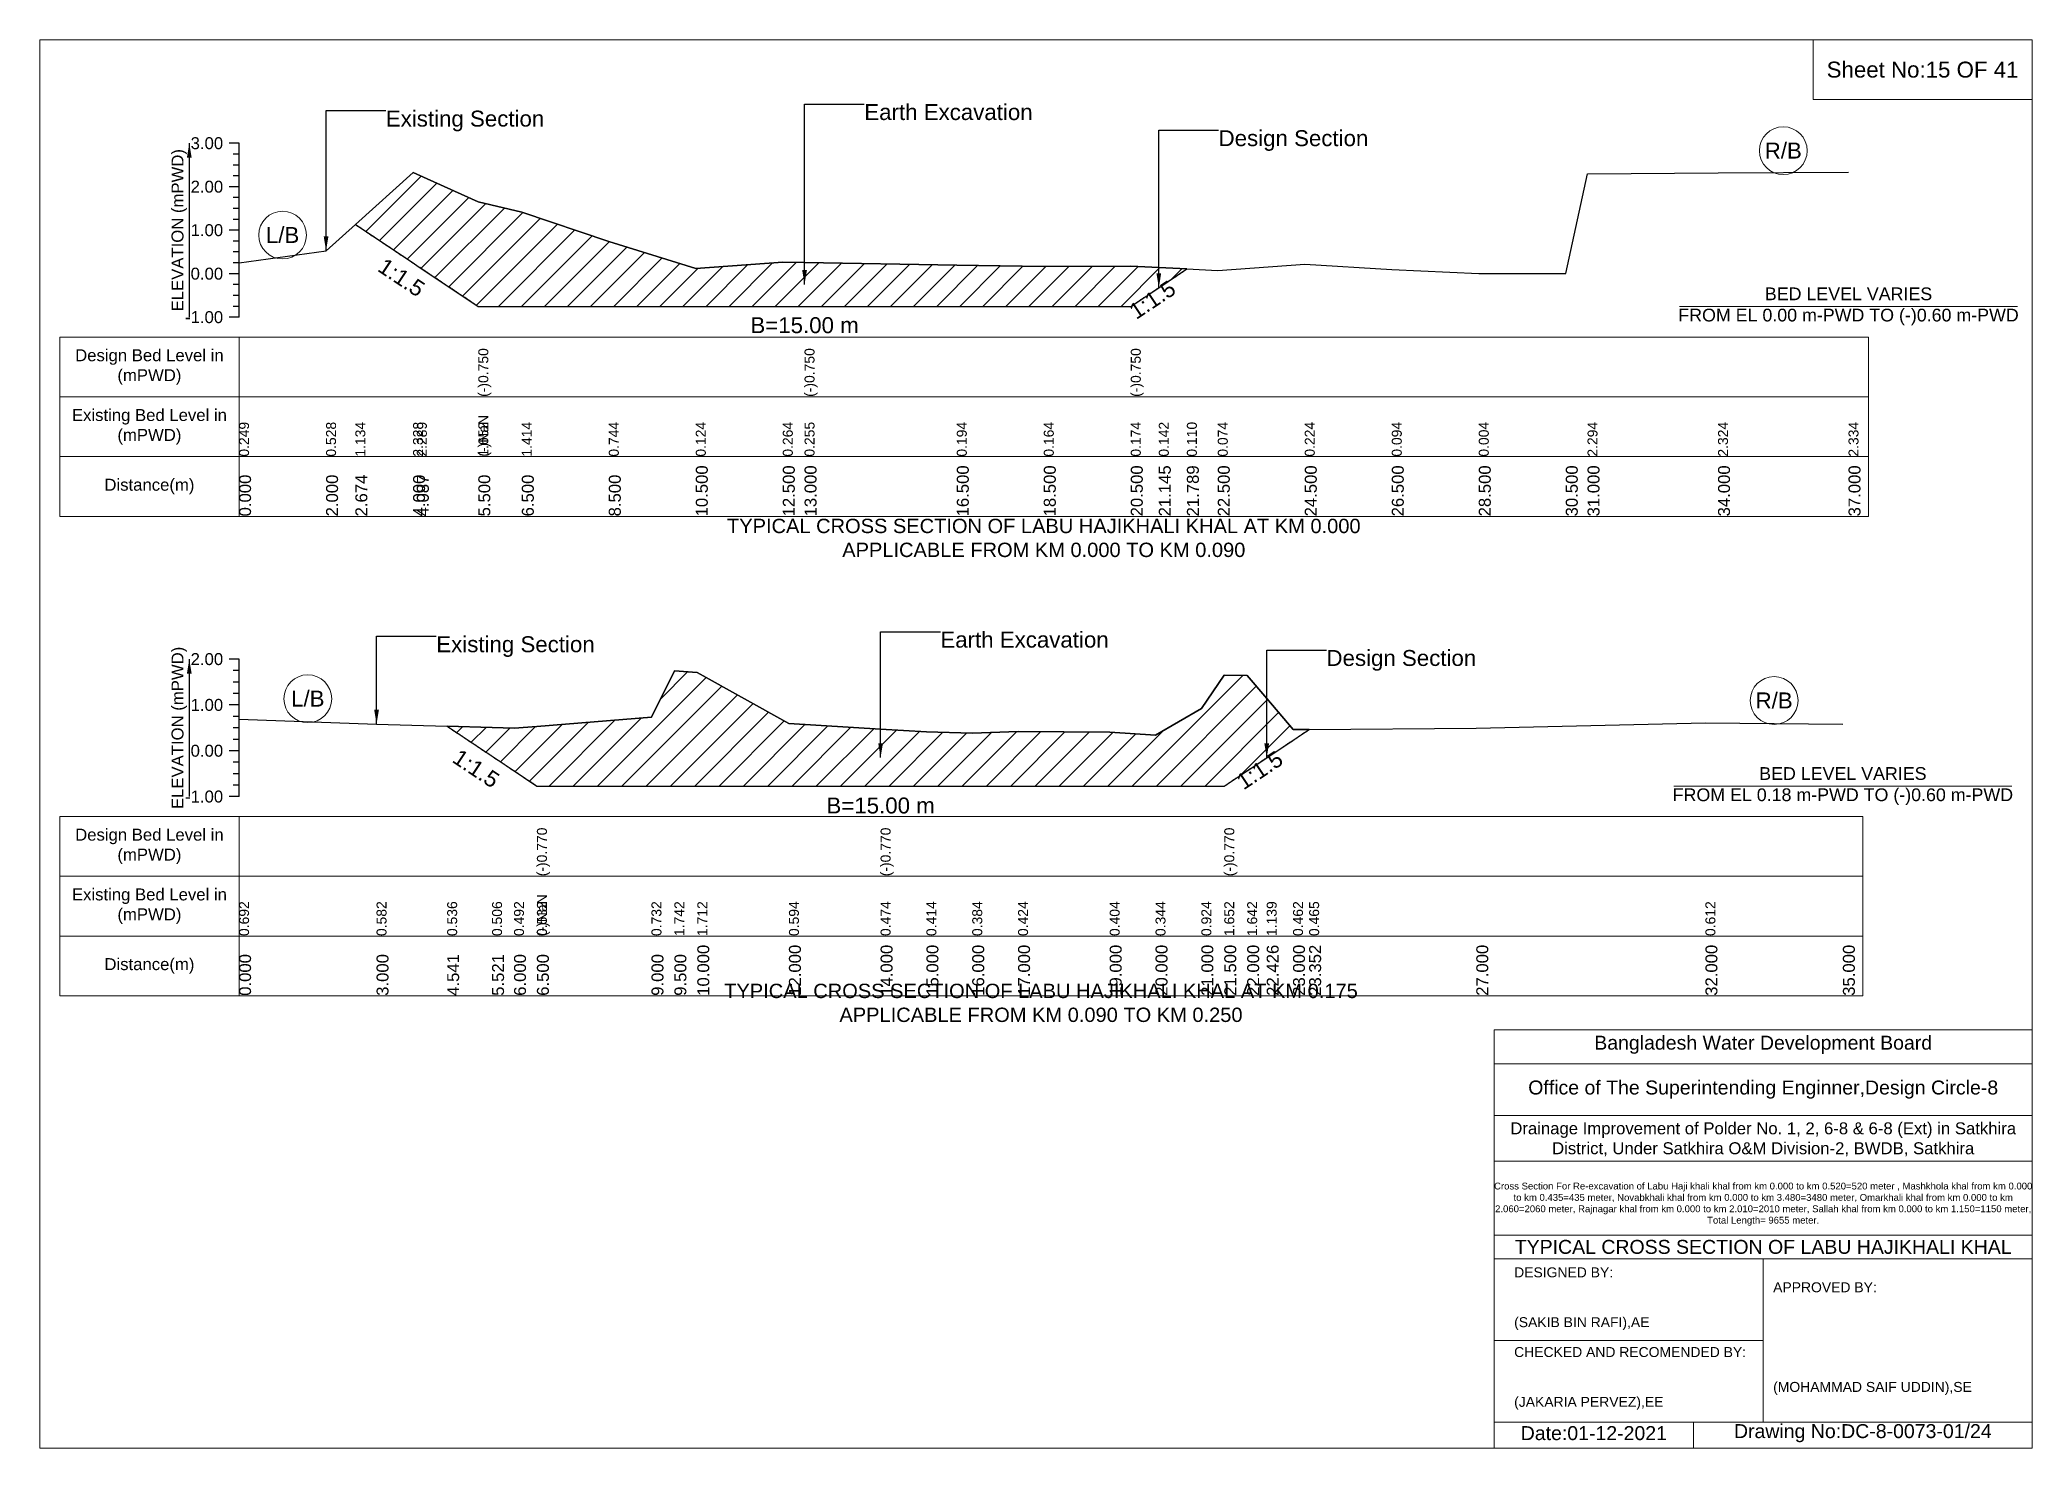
# Model space of a CAD drawing. Header units: inches. Extents: x 93000 to 486000, y -4242 to 0.
# Drawn here: x 240000 to 246000, y -4242 to 0 of the extents above; entities that cross this region are included whole.
import ezdxf

# ---------------------------------------------------------------- set-up
doc = ezdxf.new("R2010")
doc.units = ezdxf.units.IN
doc.header["$LTSCALE"] = 7
doc.header["$MEASUREMENT"] = 0
doc.linetypes.add('DASHED', pattern=[0.75, 0.5, -0.25])
for name, color, linetype, lineweight in [('Cross section Data Border', 7, 'Continuous', 9), ('Cross Section Labels', 7, 'Continuous', 9), ('Design_Bed_Level for Xsection', 7, 'DASHED', 25), ('Existing_Bed_Level for Xsection', 7, 'Continuous', 25), ('Long Section Labels', 7, 'Continuous', 9)]:
    doc.layers.add(name, color=color, linetype=linetype, lineweight=lineweight)
doc.styles.get("Standard").update_dxf_attribs({"font": 'arial.ttf'})
doc.dimstyles.get("Standard").update_dxf_attribs({"dimtxt": 0.18, "dimasz": 0.18, "dimexe": 0.18, "dimexo": 0.0625, "dimgap": 0.09, "dimtad": 0, "dimtih": 1, "dimtoh": 1, "dimdec": 4, "dimzin": 0, "dimdsep": 46, "dimtxsty": 'Standard', "dimcen": 0.09, "dimadec": 0, "dimazin": 0, "dimtfac": 1, "dimtdec": 4, "dimtofl": 0, "dimtmove": 0, "dimatfit": 3, "dimfxl": 1, "dimtolj": 1, "dimtzin": 0, "dimarcsym": 0})

msp = doc.modelspace()

# ---------------------------------------------------------------- texts
at = {"layer": 'Cross section Data Border', "attachment_point": 5}
for s, insert, char_height in [('Sheet No:15 OF 41', (245670, -90), 48), ('Bangladesh Water Development Board', (245190, -3027), 42), ('Office of The Superintending Enginner,Design Circle-8', (245190, -3162), 42)]:
    msp.add_mtext(s, dxfattribs=dict(at, insert=insert, char_height=char_height))
at = {"layer": 'Cross section Data Border'}
for s, insert, char_height, width, attachment_point in [('Design Bed Level in (mPWD)', (240330, -985.5), 36, 480, 5), ('Existing Bed Level in (mPWD)', (240330, -1165.5), 36, 480, 5), ('Distance(m)', (240330, -1345.5), 36, 480, 5), ('Design Bed Level in (mPWD)', (240330, -2429.5), 36, 480, 5), ('Existing Bed Level in (mPWD)', (240330, -2609.5), 36, 480, 5), ('Distance(m)', (240330, -2789.5), 36, 480, 5), ('Drainage Improvement of Polder No. 1, 2, 6-8 & 6-8 (Ext) in Satkhira District, Under Satkhira O&M Division-2, BWDB, Satkhira', (245190, -3312), 36, 1680, 5), ('Cross Section For Re-excavation of Labu Haji khali khal from km 0.000 to km 0.520=520 meter , Mashkhola khal from km 0.000 to km 0.435=435 meter, Novabkhali khal from km 0.000 to km 3.480=3480 meter, Omarkhali khal from km 0.000 to km 2.060=2060 meter, Rajnagar khal from km 0.000 to km 2.010=2010 meter, Sallah khal from km 0.000 to km 1.150=1150 meter, Total Length= 9655 meter. ', (245190, -3507), 20.5611, 1620, 5), ('TYPICAL CROSS SECTION OF LABU HAJIKHALI KHAL', (245190, -3636), 42, 1680, 5), ('DESIGNED BY:^J^J^J(SAKIB BIN RAFI),AE', (244440, -3792), 30, 840, 4), ('APPROVED BY:^J^J^J^J^J^J(MOHAMMAD SAIF UDDIN),SE', (245220, -3912), 30, 840, 4), ('CHECKED AND RECOMENDED BY:^J^J^J(JAKARIA PERVEZ),EE', (244440, -4032), 30, 840, 4), ('Date:01-12-2021', (244680, -4197), 42, 840, 5), ('Drawing No:DC-8-0073-01/24', (245490, -4197), 42, 1320, 5)]:
    msp.add_mtext(s, dxfattribs=dict(at, insert=insert, char_height=char_height, width=width, attachment_point=attachment_point))
at = {"layer": 'Cross Section Labels'}
for s, insert, char_height, attachment_point in [('Existing Section', (241042, -213.3), 48, 1), ('Earth Excavation', (242483, -193.6), 48, 1), ('Design Section', (243549.9, -272.2), 48, 1), ('R/B', (245250.5, -333.9), 48, 5), ('L/B', (240731, -588.1), 48, 5), ('BED LEVEL VARIES ^JFROM EL 0.00 m-PWD TO (-)0.60 m-PWD', (245447, -802.8), 38.4, 5), ('B=15.00 m', (242303, -835.5), 48, 2), ('TYPICAL CROSS SECTION OF LABU HAJIKHALI KHAL AT KM 0.000^JAPPLICABLE FROM KM 0.000 TO KM 0.090', (243023.5, -1500.5), 43.2, 5), ('Existing Section', (241194, -1796.5), 48, 1), ('Earth Excavation', (242712, -1782.7), 48, 1), ('Design Section', (243874.8, -1837.9), 48, 1), ('L/B', (240807, -1984.6), 48, 5), ('R/B', (245223, -1990.1), 48, 5), ('BED LEVEL VARIES ^JFROM EL 0.18 m-PWD TO (-)0.60 m-PWD', (245430, -2247.7), 38.4, 5), ('B=15.00 m', (242532, -2282.2), 48, 2), ('TYPICAL CROSS SECTION OF LABU HAJIKHALI KHAL AT KM 0.175^JAPPLICABLE FROM KM 0.090 TO KM 0.250', (243015, -2901), 43.2, 5)]:
    msp.add_mtext(s, dxfattribs=dict(at, insert=insert, char_height=char_height, attachment_point=attachment_point))
at = {"layer": 'Cross Section Labels', "char_height": 48, "attachment_point": 2}
for insert, rotation in [((241102.6, -695.7), 326.30993), ((243337.2, -762.8), 33.69007), ((241327.4, -2174.9), 326.30993), ((243660.3, -2179.8), 33.69007)]:
    msp.add_mtext('1:1.5', dxfattribs=dict(at, insert=insert, rotation=rotation))
at = {"layer": 'Existing_Bed_Level for Xsection', "char_height": 36, "attachment_point": 6}
for s, insert in [('3.00', (240552, -311.5)), ('2.00', (240552, -442.5)), ('1.00', (240552, -573.5)), ('0.00', (240552, -704.5)), ('-1.00', (240552, -835.5)), ('2.00', (240552, -1865.5)), ('1.00', (240552, -2003.5)), ('0.00', (240552, -2141.5)), ('-1.00', (240552, -2279.5))]:
    msp.add_mtext(s, dxfattribs=dict(at, insert=insert))
at = {"layer": 'Existing_Bed_Level for Xsection', "char_height": 36, "attachment_point": 5, "rotation": 90}
for insert in [(240420, -573.5), (240420, -2072.5)]:
    msp.add_mtext('ELEVATION (mPWD)', dxfattribs=dict(at, insert=insert))
at = {"layer": 'Long Section Labels', "attachment_point": 1, "rotation": 90}
for s, insert, char_height in [('(-)0.750', (241320.5, -1075.5), 30), ('(-)0.750', (242303, -1075.5), 30), ('(-)0.750', (243285.5, -1075.5), 30), ('(-)NaN', (241320.5, -1255.5), 30), ('0.249', (240600, -1255.5), 30), ('0.528', (240862, -1255.5), 30), ('1.134', (240950.2, -1255.5), 30), ('2.328', (241124, -1255.5), 30), ('2.289', (241135.4, -1255.5), 30), ('1.652', (241320.5, -1255.5), 30), ('1.652', (241320.5, -1255.5), 30), ('1.414', (241451.5, -1255.5), 30), ('0.744', (241713.5, -1255.5), 30), ('0.124', (241975.5, -1255.5), 30), ('0.264', (242237.5, -1255.5), 30), ('0.255', (242303, -1255.5), 30), ('0.255', (242303, -1255.5), 30), ('0.255', (242303, -1255.5), 30), ('0.194', (242761.5, -1255.5), 30), ('0.164', (243023.5, -1255.5), 30), ('0.174', (243285.5, -1255.5), 30), ('0.174', (243285.5, -1255.5), 30), ('0.174', (243285.5, -1255.5), 30), ('0.142', (243369.9, -1255.5), 30), ('0.110', (243454.4, -1255.5), 30), ('0.074', (243547.5, -1255.5), 30), ('0.224', (243809.5, -1255.5), 30), ('0.094', (244071.5, -1255.5), 30), ('0.004', (244333.5, -1255.5), 30), ('0.004', (244333.5, -1255.5), 30), ('2.294', (244661, -1255.5), 30), ('2.324', (245054, -1255.5), 30), ('2.334', (245447, -1255.5), 30), ('0.000', (240600, -1435.5), 36), ('2.000', (240862, -1435.5), 36), ('2.674', (240950.2, -1435.5), 36), ('4.000', (241124, -1435.5), 36), ('4.087', (241135.4, -1435.5), 36), ('5.500', (241320.5, -1435.5), 36), ('5.500', (241320.5, -1435.5), 36), ('5.500', (241320.5, -1435.5), 36), ('6.500', (241451.5, -1435.5), 36), ('8.500', (241713.5, -1435.5), 36), ('10.500', (241975.5, -1435.5), 36), ('12.500', (242237.5, -1435.5), 36), ('13.000', (242303, -1435.5), 36), ('13.000', (242303, -1435.5), 36), ('13.000', (242303, -1435.5), 36), ('16.500', (242761.5, -1435.5), 36), ('18.500', (243023.5, -1435.5), 36), ('20.500', (243285.5, -1435.5), 36), ('20.500', (243285.5, -1435.5), 36), ('20.500', (243285.5, -1435.5), 36), ('21.145', (243369.9, -1435.5), 36), ('21.789', (243454.4, -1435.5), 36), ('22.500', (243547.5, -1435.5), 36), ('24.500', (243809.5, -1435.5), 36), ('26.500', (244071.5, -1435.5), 36), ('28.500', (244333.5, -1435.5), 36), ('30.500', (244595.5, -1435.5), 36), ('31.000', (244661, -1435.5), 36), ('34.000', (245054, -1435.5), 36), ('37.000', (245447, -1435.5), 36), ('(-)0.770', (241497, -2519.5), 30), ('(-)0.770', (242532, -2519.5), 30), ('(-)0.770', (243567, -2519.5), 30), ('(-)NaN', (241497, -2699.5), 30), ('(-)NaN', (241497, -2699.5), 30), ('0.692', (240600, -2699.5), 30), ('0.582', (241014, -2699.5), 30), ('0.582', (241014, -2699.5), 30), ('0.536', (241226.7, -2699.5), 30), ('0.506', (241361.9, -2699.5), 30), ('0.492', (241428, -2699.5), 30), ('0.492', (241428, -2699.5), 30), ('0.532', (241497, -2699.5), 30), ('0.532', (241497, -2699.5), 30), ('0.732', (241842, -2699.5), 30), ('1.742', (241911, -2699.5), 30), ('1.712', (241980, -2699.5), 30), ('0.594', (242256, -2699.5), 30), ('0.474', (242532, -2699.5), 30), ('0.474', (242532, -2699.5), 30), ('0.474', (242532, -2699.5), 30), ('0.414', (242670, -2699.5), 30), ('0.384', (242808, -2699.5), 30), ('0.424', (242946, -2699.5), 30), ('0.404', (243222, -2699.5), 30), ('0.344', (243360, -2699.5), 30), ('0.924', (243498, -2699.5), 30), ('1.652', (243567, -2699.5), 30), ('1.652', (243567, -2699.5), 30), ('1.642', (243636, -2699.5), 30), ('1.139', (243694.8, -2699.5), 30), ('0.462', (243774, -2699.5), 30), ('0.465', (243822.6, -2699.5), 30), ('0.612', (245016, -2699.5), 30), ('0.000', (240600, -2879.5), 36), ('3.000', (241014, -2879.5), 36), ('4.541', (241226.7, -2879.5), 36), ('5.521', (241361.9, -2879.5), 36), ('6.000', (241428, -2879.5), 36), ('6.500', (241497, -2879.5), 36), ('6.500', (241497, -2879.5), 36), ('6.500', (241497, -2879.5), 36), ('9.000', (241842, -2879.5), 36), ('9.500', (241911, -2879.5), 36), ('10.000', (241980, -2879.5), 36), ('12.000', (242256, -2879.5), 36), ('14.000', (242532, -2879.5), 36), ('14.000', (242532, -2879.5), 36), ('14.000', (242532, -2879.5), 36), ('15.000', (242670, -2879.5), 36), ('16.000', (242808, -2879.5), 36), ('17.000', (242946, -2879.5), 36), ('19.000', (243222, -2879.5), 36), ('20.000', (243360, -2879.5), 36), ('21.000', (243498, -2879.5), 36), ('21.500', (243567, -2879.5), 36), ('21.500', (243567, -2879.5), 36), ('21.500', (243567, -2879.5), 36), ('22.000', (243636, -2879.5), 36), ('22.426', (243694.8, -2879.5), 36), ('23.000', (243774, -2879.5), 36), ('23.352', (243822.6, -2879.5), 36), ('27.000', (244326, -2879.5), 36), ('32.000', (245016, -2879.5), 36), ('35.000', (245430, -2879.5), 36)]:
    msp.add_mtext(s, dxfattribs=dict(at, insert=insert, char_height=char_height))

# ---------------------------------------------------------------- hatches: boundary and pattern name
at = {"layer": 'Existing_Bed_Level for Xsection'}
h = msp.add_hatch(dxfattribs=at)
h.set_pattern_fill('ANSI31', color=256, scale=393, style=0)
h.paths.add_polyline_path([(240950.2, -555.9), (241124, -671.8), (241135.4, -679.4), (241320.5, -802.8), (241451.5, -802.8), (241713.5, -802.8), (241975.5, -802.8), (242237.5, -802.8), (242303, -802.8), (242761.5, -802.8), (243023.5, -802.8), (243285.5, -802.8), (243369.9, -746.5), (243454.4, -690.2), (243369.9, -686), (243285.5, -681.7), (243023.5, -683), (242761.5, -679.1), (242303, -671.1), (242237.5, -669.9), (241975.5, -688.3), (241713.5, -607.1), (241451.5, -519.3), (241320.5, -488.1), (241135.4, -404.7), (241124, -399.6)])
h = msp.add_hatch(dxfattribs=at)
h.set_pattern_fill('ANSI31', color=256, scale=414, style=0)
h.paths.add_polyline_path([(241226.7, -2067.5), (241361.9, -2157.6), (241428, -2201.7), (241497, -2247.7), (241842, -2247.7), (241911, -2247.7), (241980, -2247.7), (242256, -2247.7), (242532, -2247.7), (242670, -2247.7), (242808, -2247.7), (242946, -2247.7), (243222, -2247.7), (243360, -2247.7), (243498, -2247.7), (243567, -2247.7), (243636, -2201.7), (243694.8, -2162.5), (243774, -2109.7), (243822.6, -2077.4), (243774, -2077.7), (243694.8, -1984.2), (243636, -1914.9), (243567, -1913.5), (243498, -2014), (243360, -2094), (243222, -2085.7), (242946, -2083), (242808, -2088.5), (242670, -2084.3), (242532, -2076.1), (242256, -2059.5), (241980, -1905.2), (241911, -1901.1), (241842, -2040.5), (241497, -2068.1), (241428, -2073.6), (241361.9, -2071.6)])

# ---------------------------------------------------------------- linework, layer by layer
at = {"layer": 'Cross section Data Border'}
for points in [[(240000, 0), (246000, 0), (246000, -4242), (240000, -4242)], [(245340, 0), (246000, 0), (246000, -180), (245340, -180)], [(240060, -895.5), (245507, -895.5), (245507, -1435.5), (240060, -1435.5)], [(240060, -2339.5), (245490, -2339.5), (245490, -2879.5), (240060, -2879.5)]]:
    msp.add_lwpolyline(points, close=True, dxfattribs=at)
for points in [[(240600, -895.5), (240600, -1435.5)], [(240060, -1075.5), (245507, -1075.5)], [(240060, -1255.5), (245507, -1255.5)], [(240600, -2339.5), (240600, -2879.5)], [(240060, -2519.5), (245490, -2519.5)], [(240060, -2699.5), (245490, -2699.5)], [(244380, -4242), (244380, -2982), (246000, -2982)], [(244380, -3084), (246000, -3084)], [(244380, -3240), (246000, -3240)], [(244380, -3378), (246000, -3378)], [(244380, -3600), (246000, -3600)], [(244380, -3672), (246000, -3672)], [(245190, -3672), (245190, -4164)], [(244380, -3918), (245190, -3918)], [(244380, -4164), (246000, -4164)], [(244980, -4164), (244980, -4242)]]:
    msp.add_lwpolyline(points, dxfattribs=at)
at = {"layer": 'Cross Section Labels'}
for points in [[(244938, -802.8), (245956, -802.8)], [(244921, -2247.7), (245939, -2247.7)]]:
    msp.add_lwpolyline(points, dxfattribs=at)
for centre in [(245250.5, -333.9), (240731, -588.1), (240807, -1984.6), (245223, -1990.1)]:
    msp.add_circle(centre, 72, dxfattribs=at)
at = {"layer": 'Design_Bed_Level for Xsection'}
for points in [[(240950.2, -555.9), (241135.4, -679.4), (241320.5, -802.8), (242303, -802.8), (243285.5, -802.8), (243369.9, -746.5), (243454.4, -690.2)], [(241226.7, -2067.5), (241361.9, -2157.6), (241497, -2247.7), (242532, -2247.7), (243567, -2247.7), (243694.8, -2162.5), (243822.6, -2077.4)]]:
    msp.add_lwpolyline(points, dxfattribs=at)
at = {"layer": 'Existing_Bed_Level for Xsection'}
for points in [[(240600, -311.5), (240570, -311.5)], [(240600, -344.3), (240582, -344.3)], [(240600, -835.5), (240600, -704.5), (240600, -573.5), (240600, -442.5), (240600, -311.5)], [(240600, -377), (240582, -377)], [(240600, -409.8), (240582, -409.8)], [(240600, -671.9), (240862, -635.4), (240950.2, -555.9), (241124, -399.6), (241135.4, -404.7), (241320.5, -488.1), (241320.5, -488.1), (241451.5, -519.3), (241713.5, -607.1), (241975.5, -688.3), (242237.5, -669.9), (242303, -671.1), (242303, -671.1), (242761.5, -679.1), (243023.5, -683), (243285.5, -681.7), (243285.5, -681.7), (243369.9, -686), (243454.4, -690.2), (243547.5, -694.8), (243809.5, -675.2), (244071.5, -692.2), (244333.5, -704), (244595.5, -704), (244661, -404), (245054, -400.1), (245447, -398.8)], [(240600, -442.5), (240570, -442.5)], [(240600, -475.3), (240582, -475.3)], [(240600, -508), (240582, -508)], [(240600, -573.5), (240570, -573.5)], [(240600, -540.8), (240582, -540.8)], [(240600, -606.3), (240582, -606.3)], [(240600, -639), (240582, -639)], [(240600, -704.5), (240570, -704.5)], [(240600, -671.8), (240582, -671.8)], [(240600, -737.3), (240582, -737.3)], [(240600, -770), (240582, -770)], [(240600, -835.5), (240570, -835.5)], [(240600, -802.8), (240582, -802.8)], [(240600, -1865.5), (240570, -1865.5)], [(240600, -1900), (240582, -1900)], [(240600, -2279.5), (240600, -2141.5), (240600, -2003.5), (240600, -1865.5)], [(240600, -2046), (241014, -2061.2), (241226.7, -2067.5), (241361.9, -2071.6), (241428, -2073.6), (241497, -2068.1), (241497, -2068.1), (241842, -2040.5), (241911, -1901.1), (241980, -1905.2), (242256, -2059.5), (242532, -2076.1), (242532, -2076.1), (242670, -2084.3), (242808, -2088.5), (242946, -2083), (243222, -2085.7), (243360, -2094), (243498, -2014), (243567, -1913.5), (243567, -1913.5), (243636, -1914.9), (243694.8, -1984.2), (243774, -2077.7), (243822.6, -2077.4), (244326, -2073.6), (245016, -2057), (245430, -2061.2)], [(240600, -1934.5), (240582, -1934.5)], [(240600, -1969), (240582, -1969)], [(240600, -2003.5), (240570, -2003.5)], [(240600, -2038), (240582, -2038)], [(240600, -2072.5), (240582, -2072.5)], [(240600, -2141.5), (240570, -2141.5)], [(240600, -2107), (240582, -2107)], [(240600, -2176), (240582, -2176)], [(240600, -2210.5), (240582, -2210.5)], [(240600, -2279.5), (240570, -2279.5)], [(240600, -2245), (240582, -2245)]]:
    msp.add_lwpolyline(points, dxfattribs=at)
for points in [[(240950.2, -555.9), (240950.2, -555.9), (241124, -671.8), (241135.4, -679.4), (241320.5, -802.8), (241320.5, -802.8), (241451.5, -802.8), (241713.5, -802.8), (241975.5, -802.8), (242237.5, -802.8), (242303, -802.8), (242303, -802.8), (242761.5, -802.8), (243023.5, -802.8), (243285.5, -802.8), (243285.5, -802.8), (243369.9, -746.5), (243454.4, -690.2), (243369.9, -686), (243285.5, -681.7), (243285.5, -681.7), (243023.5, -683), (242761.5, -679.1), (242303, -671.1), (242303, -671.1), (242237.5, -669.9), (241975.5, -688.3), (241713.5, -607.1), (241451.5, -519.3), (241320.5, -488.1), (241320.5, -488.1), (241135.4, -404.7), (241124, -399.6), (240950.2, -555.9)], [(241226.7, -2067.5), (241361.9, -2157.6), (241428, -2201.7), (241497, -2247.7), (241497, -2247.7), (241842, -2247.7), (241911, -2247.7), (241980, -2247.7), (242256, -2247.7), (242532, -2247.7), (242532, -2247.7), (242670, -2247.7), (242808, -2247.7), (242946, -2247.7), (243222, -2247.7), (243360, -2247.7), (243498, -2247.7), (243567, -2247.7), (243567, -2247.7), (243636, -2201.7), (243694.8, -2162.5), (243774, -2109.7), (243822.6, -2077.4), (243774, -2077.7), (243694.8, -1984.2), (243636, -1914.9), (243567, -1913.5), (243567, -1913.5), (243498, -2014), (243360, -2094), (243222, -2085.7), (242946, -2083), (242808, -2088.5), (242670, -2084.3), (242532, -2076.1), (242532, -2076.1), (242256, -2059.5), (241980, -1905.2), (241911, -1901.1), (241842, -2040.5), (241497, -2068.1), (241497, -2068.1), (241428, -2073.6), (241361.9, -2071.6)]]:
    msp.add_lwpolyline(points, close=True, dxfattribs=at)

msp.set_redraw_order([(e.dxf.handle, doc.entitydb.next_handle()) for e in msp.query("TEXT MTEXT ATTDEF DIMENSION ARC_DIMENSION")])  # texts and dimensions are drawn at this point

# ---------------------------------------------------------------- leaders
at = {"layer": 'Cross Section Labels', "annotation_type": 0, "has_hookline": 1, "hookline_direction": 0}
for points, text_width in [([(240862, -635.4), (240862, -213.3), (241041.9, -213.3)], 467.2), ([(242303, -736.9), (242303, -193.6), (242482.9, -193.6)], 497), ([(243369.9, -746.5), (243369.9, -272.2), (243549.9, -272.2)], 441.2), ([(241014, -2061.2), (241014, -1796.5), (241193.9, -1796.5)], 467.2), ([(242532, -2161.9), (242532, -1782.7), (242711.9, -1782.7)], 497), ([(243694.8, -2162.5), (243694.8, -1837.9), (243874.7, -1837.9)], 441.2)]:
    msp.add_leader(points, dimstyle='Standard', override={"dimasz": 43.2}, dxfattribs=dict(at, text_width=text_width))
at = {"layer": 'Existing_Bed_Level for Xsection'}
for points in [[(240450, -311.5), (240450, -835.5)], [(240450, -1865.5), (240450, -2279.5)]]:
    msp.add_leader(points, dimstyle='Standard', override={"dimasz": 43.2}, dxfattribs=at)

doc.saveas('drawing.dxf')
